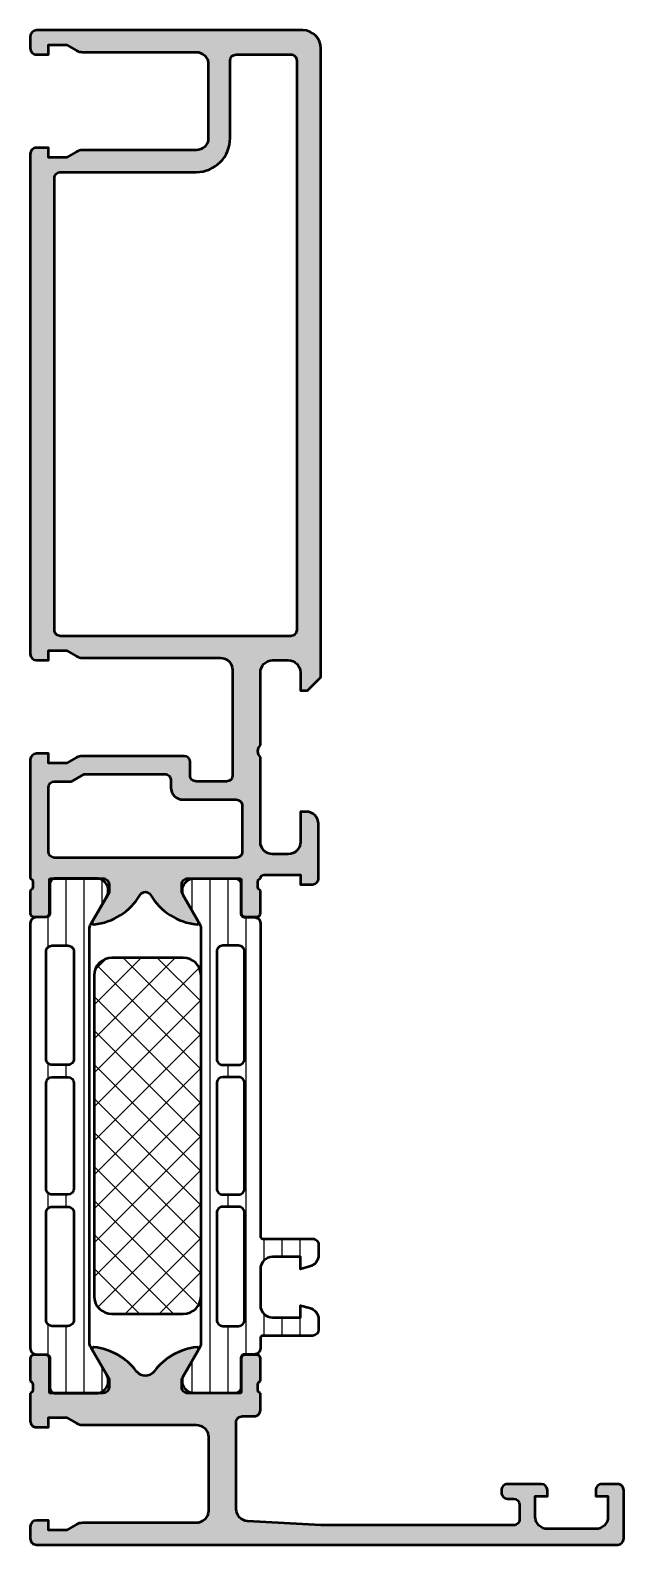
# Model space of a CAD drawing. Extents: x 0 to 49, y 0 to 125.
import ezdxf

# ---------------------------------------------------------------- set-up
doc = ezdxf.new("R2010")
doc.units = 0
for name, color, linetype, lineweight in [('0S-Alu contour', 7, 'Continuous', 50), ('0S-Alu hatch', 252, 'Continuous', 25), ('0S-Plastic contour', 254, 'Continuous', 50), ('0S-Plastic hatch', 253, 'Continuous', 25), ('0S-PT contour', 91, 'Continuous', 50), ('0S-PT hatch', 103, 'Continuous', 25)]:
    doc.layers.add(name, color=color, linetype=linetype, lineweight=lineweight)
pattern_1 = [(90, (0, 0), (-1.4859, 0), [])]

# ---------------------------------------------------------------- blocks, each defined once
blk = doc.blocks.new('368630__EFD71CF0_4475_4CE9_B1EA_F02B1B253413_')
at = {"layer": '0S-PT hatch'}
h = blk.add_hatch(dxfattribs=at)
h.set_pattern_fill('ANSI37', color=256, scale=0.625, angle=90, style=0)
h.set_pattern_definition([(135, (0, 0), (-1.403165018917055, -1.403165018917055), []), (225, (0, 0), (1.403165018917055, -1.403165018917055), [])])
edge = h.paths.add_edge_path()
edge.add_arc((6.745516630766725, 46.98119923925624), 1.469999999999999, 90, 180)
edge.add_line((5.275516630766725, 46.98119923925624), (5.27551663076672, 20.52119923925624))
edge.add_arc((6.74551663076672, 20.52119923925624), 1.469999999999999, 180, 270)
edge.add_line((6.74551663076672, 19.05119923925624), (12.62551663076672, 19.05119923925624))
edge.add_arc((12.62551663076672, 20.52119923925624), 1.469999999999999, 270, 360)
edge.add_line((14.09551663076672, 20.52119923925624), (14.09551663076672, 46.98119923925624))
edge.add_arc((12.62551663076672, 46.98119923925624), 1.469999999999999, 0, 89.99999999999991)
edge.add_line((12.62551663076673, 48.45119923925624), (6.745516630766725, 48.45119923925624))
at = {"layer": '0S-PT contour', "color": 7}
for points in [[(12.62551663076673, 48.45119923925624), (6.745516630766725, 48.45119923925624)], [(5.275516630766725, 46.98119923925624), (5.27551663076672, 20.52119923925624)], [(14.09551663076672, 20.52119923925624), (14.09551663076672, 46.98119923925624)], [(6.74551663076672, 19.05119923925624), (12.62551663076672, 19.05119923925624)]]:
    blk.add_lwpolyline(points, dxfattribs=at)
for centre, start, end in [((6.745516630766725, 46.98119923925624), 90, 180), ((12.62551663076672, 46.98119923925624), 0, 89.99999999999991), ((6.74551663076672, 20.52119923925624), 180, 270), ((12.62551663076672, 20.52119923925624), 270, 0)]:
    blk.add_arc(centre, 1.469999999999999, start, end, dxfattribs=at)
blk = doc.blocks.new('284029__A4C3CD54_7771_4E55_BF54_F7A6347FBF01___9509AD6B_3638_4B9C_8C79_5FE62C42E40B_')
at = {"layer": '0S-Plastic hatch'}
h = blk.add_hatch(dxfattribs=at)
h.set_pattern_fill('ANSI31', color=256, scale=0.4680000000000001, angle=45, style=0)
h.set_pattern_definition(pattern_1)
edge = h.paths.add_edge_path()
edge.add_line((19.00000967410013, 51.29262339778485), (19.00003259565814, 25.45125658823267))
edge.add_arc((19.20417146128017, 25.45537538707202), 0.2041804127758787, 181.1558689438178, 269.5149389342825)
edge.add_line((19.2024429083849, 25.25120229122877), (23.30244290837319, 25.25120229122877))
edge.add_ellipse((23.30244290837321, 24.75120229122883), major_axis=(-0.4999999999999361, 0), ratio=1, start_angle=180, end_angle=270.00000000000244, ccw=False)
edge.add_line((23.80244290837315, 24.75120229122883), (23.80244290837313, 23.92045306784115))
edge.add_ellipse((22.80244290837309, 23.92045306784115), major_axis=(-1.000000000000046, 0), ratio=1, start_angle=105.00000000108179, end_angle=180, ccw=False)
edge.add_line((23.06126195349385, 22.95452724155693), (22.30244290837319, 22.75120229122876))
edge.add_line((22.30244290837319, 22.75120229122876), (22.30244290837319, 23.75120229122877))
edge.add_line((22.30244290837319, 23.75120229122877), (20.00244290838478, 23.75120229122877))
edge.add_arc((20.00415194222588, 22.74707631855114), 1.004127427074096, 90.09751797508622, 179.7701403215128)
edge.add_line((19.00003259565815, 22.75110467439831), (19.00003259565815, 19.75122632025463))
edge.add_arc((20.00415215410605, 19.75532877543039), 1.004127938958011, 180.2340877213126, 269.9024699846798)
edge.add_line((20.00244290838484, 18.75120229122876), (22.30244290837319, 18.75120229122876))
edge.add_line((22.30244290837319, 18.75120229122876), (22.30244290837331, 19.75120229122871))
edge.add_line((22.30244290837331, 19.75120229122871), (23.06126195349387, 19.54787734087046))
edge.add_ellipse((22.80244290837324, 18.58195151458678), major_axis=(-0.9999999999994793, 0), ratio=1, start_angle=180, end_angle=254.99999999891781, ccw=False)
edge.add_line((23.80244290837272, 18.58195151458678), (23.80244290837319, 17.75120229122876))
edge.add_ellipse((23.30244290837318, 17.75120229122878), major_axis=(-0.5000000000000142, 0), ratio=1, start_angle=90.0000000000008, end_angle=180, ccw=False)
edge.add_line((23.30244290837319, 17.25120229122877), (19.20244290838482, 17.25120229122876))
edge.add_arc((19.20244290838481, 17.05120229122879), 0.1999999999999744, 89.99999999999694, 180)
edge.add_line((19.00244290838483, 17.05120229122879), (19.00112236339489, 16.21013004610089))
edge.add_ellipse((18.50112504272912, 16.21010925689818), major_axis=(-0.4999973210979703, 0), ratio=1, start_angle=90.00176831585969, end_angle=180.0023822800019, ccw=False)
edge.add_line((18.50114047411342, 15.71011193603834), (17.69080914129851, 15.71008330962013))
edge.add_arc((17.69082000753283, 15.41008330981693), 0.299999999999997, 90.00207529788617, 180.0020752978985)
edge.add_line((17.39082000772963, 15.41007244358255), (17.39123888794242, 13.01007407424411))
edge.add_ellipse((16.89124291092741, 13.01005332437422), major_axis=(-0.4999959774455648, 0), ratio=1, start_angle=90.00177281670028, end_angle=180.0023777790716, ccw=False)
edge.add_line((16.89125838154718, 12.51005734716799), (13.41471688574132, 12.50993069970389))
edge.add_ellipse((13.55699168265553, 13.49975392838031), major_axis=(-0.9999960709244767, 0), ratio=1, start_angle=-32.72494080195412, end_angle=81.82046724598717, ccw=False)
edge.add_line((12.71571945199676, 14.04035838247479), (14.0341064497838, 16.32406298372989))
edge.add_arc((13.60108467807693, 16.57404727382631), 0.5000000000690703, 330.0020787003832, 360.0020153908784)
edge.add_line((14.10108467783668, 16.57406486142958), (14.09999836540275, 50.92833361702789))
edge.add_arc((13.59999836573555, 50.92831498386522), 0.5000000000148038, 0.0021352030565457, 30.00207189675213)
edge.add_line((14.03300202700246, 51.17833064206338), (12.71444959754553, 53.46193973131246))
edge.add_ellipse((13.55568266376575, 54.00260512706301), major_axis=(-0.9999960709244696, 0), ratio=1, start_angle=-81.81631665021621, end_angle=32.729091397728894, ccw=False)
edge.add_line((13.413336162884, 54.99241804653371), (16.88987765868983, 54.99254469399777))
edge.add_ellipse((16.88989840855975, 54.49254871698275), major_axis=(-0.4999959774455861, 0), ratio=1, start_angle=180.0017728167249, end_angle=270.0023777790733, ccw=False)
edge.add_line((17.38989438576599, 54.49256418760271), (17.38964936518516, 52.09256579421703))
edge.add_arc((17.68964936498839, 52.09257666045136), 0.3000000000000041, 180.0020752978985, 270.0020752978793)
edge.add_line((17.68966023122268, 51.79257666064814), (18.49999156403761, 51.79260528706634))
edge.add_ellipse((18.50001235324036, 51.29260796640062), major_axis=(-0.4999973210979064, 0), ratio=1, start_angle=180.0017683158931, end_angle=270.00238227991855, ccw=False)
edge = h.paths.add_edge_path()
edge.add_line((17.70056097552647, 40.10119604587008), (17.70056097552646, 48.95118994235434))
edge.add_arc((17.20056097343887, 48.95118994053623), 0.5000000020876216, 0, 90.00189910262193)
edge.add_line((17.20054440064201, 49.4511899423492), (15.90055029437411, 49.4511899423492))
edge.add_arc((15.9005466550175, 48.95119358170582), 0.4999963606566246, 89.9995829574167, 180.0004170428646)
edge.add_line((15.40055029437412, 48.95118994234675), (15.4005502943741, 40.10119604586718))
edge.add_arc((15.90054665501735, 40.10119240650812), 0.4999963606564967, 179.9995829571354, 270.0004170425992)
edge.add_line((15.9005502943741, 39.60119604586488), (17.20054440068684, 39.60119604586488))
edge.add_arc((17.20056097336918, 40.1011960477475), 0.5000000021572895, 269.9981009105016, 360)
edge = h.paths.add_edge_path()
edge.add_line((15.40055029436373, 38.10119604656853), (15.40055029436373, 29.40118994305286))
edge.add_arc((15.90055029436372, 29.40118994304765), 0.4999999999999858, 180, 270.0000000000004)
edge.add_line((15.90055029436373, 28.90118994304766), (17.20056097551608, 28.90118994304766))
edge.add_arc((17.20056097551609, 29.40118994304764), 0.4999999999999929, 269.9999999999992, 360)
edge.add_line((17.70056097551608, 29.40118994304764), (17.70056097551609, 38.10119604656854))
edge.add_arc((17.20056097551609, 38.10119604656333), 0.5000000000000142, 0, 90.00000000119365)
edge.add_line((17.20056097550567, 38.60119604656335), (15.90055029435334, 38.60119604656333))
edge.add_arc((15.90055029436374, 38.10119604656332), 0.5000000000000107, 90.00000000119184, 180)
edge = h.paths.add_edge_path()
edge.add_line((17.70056097551608, 18.55118078777946), (17.70056097551608, 27.40118994305279))
edge.add_arc((17.20056097342847, 27.4011899412347), 0.5000000020876109, 0, 90.00189910261665)
edge.add_line((17.20054440063165, 27.90118994304766), (15.90055029436374, 27.90118994304766))
edge.add_arc((15.90054665500705, 27.40119358240434), 0.4999963606565624, 89.99958295740817, 180.0004170428646)
edge.add_line((15.40055029436374, 27.40118994304527), (15.40055029436373, 18.55121130535239))
edge.add_arc((15.90056555315278, 18.55121130535239), 0.5000152587890554, 180, 270.0000000000018)
edge.add_line((15.9005655531528, 18.05119604656333), (17.20057623430514, 18.05119604656332))
edge.add_arc((17.20057623430515, 18.55118078777425), 0.4999847412109269, 269.9999999999992, 360)
at = {"layer": '0S-Alu contour', "color": 7}
for points in [[(15.40055029437412, 48.95118994234675), (15.4005502943741, 40.10119604586718)], [(17.20054440064201, 49.4511899423492), (15.90055029437411, 49.4511899423492)], [(17.70056097552647, 40.10119604587008), (17.70056097552646, 48.95118994235434)], [(15.9005502943741, 39.60119604586488), (17.20054440068684, 39.60119604586488)], [(15.40055029436373, 38.10119604656853), (15.40055029436373, 29.40118994305286)], [(17.20056097550567, 38.60119604656335), (15.90055029435334, 38.60119604656333)], [(17.70056097551608, 29.40118994304764), (17.70056097551609, 38.10119604656854)], [(15.90055029436373, 28.90118994304766), (17.20056097551608, 28.90118994304766)], [(17.20054440063165, 27.90118994304766), (15.90055029436374, 27.90118994304766)], [(15.40055029436374, 27.40118994304527), (15.40055029436373, 18.55121130535239)], [(17.70056097551608, 18.55118078777946), (17.70056097551608, 27.40118994305279)], [(15.9005655531528, 18.05119604656333), (17.20057623430514, 18.05119604656332)]]:
    blk.add_lwpolyline(points, dxfattribs=at)
for centre, radius, start, end in [((15.9005466550175, 48.95119358170582), 0.4999963606566246, 89.9995829574167, 180.0004170428646), ((17.20056097343887, 48.95118994053623), 0.5000000020876216, 0, 90.00189910262193), ((15.90054665501735, 40.10119240650812), 0.4999963606564967, 179.9995829571354, 270.0004170425992), ((17.20056097336918, 40.1011960477475), 0.5000000021572895, 269.9981009105016, 0), ((15.90055029436374, 38.10119604656332), 0.5000000000000107, 90.00000000119184, 180), ((17.20056097551609, 38.10119604656333), 0.5000000000000142, 0, 90.00000000119365), ((15.90055029436372, 29.40118994304765), 0.4999999999999858, 180, 270.0000000000004), ((17.20056097551609, 29.40118994304764), 0.4999999999999929, 269.9999999999992, 0), ((15.90054665500705, 27.40119358240434), 0.4999963606565624, 89.99958295740817, 180.0004170428646), ((17.20056097342847, 27.4011899412347), 0.5000000020876109, 0, 90.00189910261665), ((15.90056555315278, 18.55121130535239), 0.5000152587890554, 180, 270.0000000000018), ((17.20057623430515, 18.55118078777425), 0.4999847412109269, 269.9999999999992, 0)]:
    blk.add_arc(centre, radius, start, end, dxfattribs=at)
at = {"layer": '0S-Plastic contour', "color": 7}
for points in [[(13.413336162884, 54.99241804653371), (16.88987765868983, 54.99254469399777)], [(17.38989438576599, 54.49256418760271), (17.38964936518516, 52.09256579421703)], [(14.03300202700246, 51.17833064206338), (12.71444959754553, 53.46193973131246)], [(17.68966023122268, 51.79257666064814), (18.49999156403761, 51.79260528706634)], [(19.00000967410013, 51.29262339778485), (19.00003259565814, 25.45125658823267)], [(14.10108467783668, 16.57406486142958), (14.09999836540275, 50.92833361702789)], [(19.2024429083849, 25.25120229122877), (23.30244290837319, 25.25120229122877)], [(23.06126195349385, 22.95452724155693), (22.30244290837319, 22.75120229122876), (22.30244290837319, 23.75120229122877), (20.00244290838478, 23.75120229122877)], [(23.80244290837315, 24.75120229122883), (23.80244290837313, 23.92045306784115)], [(19.00003259565815, 22.75110467439831), (19.00003259565815, 19.75122632025463)], [(20.00244290838484, 18.75120229122876), (22.30244290837319, 18.75120229122876), (22.30244290837331, 19.75120229122871), (23.06126195349387, 19.54787734087046)], [(23.80244290837272, 18.58195151458678), (23.80244290837319, 17.75120229122876)], [(12.71571945199676, 14.04035838247479), (14.0341064497838, 16.32406298372989)], [(19.00244290838483, 17.05120229122879), (19.00112236339489, 16.21013004610089)], [(23.30244290837319, 17.25120229122877), (19.20244290838482, 17.25120229122876)], [(17.39082000772963, 15.41007244358255), (17.39123888794242, 13.01007407424411)], [(18.50114047411342, 15.71011193603834), (17.69080914129851, 15.71008330962013)], [(16.89125838154718, 12.51005734716799), (13.41471688574132, 12.50993069970389)]]:
    blk.add_lwpolyline(points, dxfattribs=at)
at = {"layer": '0S-Plastic contour', "color": 7, "extrusion": (0, 0, -1)}
for centre, radius, start, end in [((-13.55568266376575, 54.00260512706301), 0.9999960709244696, 327.2709086022711, 81.81631665021617), ((-16.88989840855975, 54.49254871698275), 0.4999959774455861, 89.99762222092671, 179.9982271832751), ((-18.50001235324036, 51.29260796640062), 0.4999973210979065, 89.99761772008145, 179.9982316841069), ((-23.30244290837321, 24.75120229122883), 0.4999999999999361, 89.99999999999756, 180), ((-22.80244290837309, 23.92045306784115), 1.000000000000046, 180, 254.9999999989182), ((-22.80244290837324, 18.58195151458678), 0.9999999999994793, 105.0000000010822, 180), ((-23.30244290837318, 17.75120229122878), 0.5000000000000142, 180, 269.9999999999992), ((-18.50112504272912, 16.21010925689818), 0.4999973210979704, 179.9976177199981, 269.9982316841403), ((-13.55699168265553, 13.49975392838031), 0.9999960709244767, 278.1795327540128, 32.72494080195404), ((-16.89124291092741, 13.01005332437422), 0.4999959774455648, 179.9976222209284, 269.9982271832997)]:
    blk.add_arc(centre, radius, start, end, dxfattribs=at)
at = {"layer": '0S-Plastic contour', "color": 7}
for centre, radius, start, end in [((17.68964936498839, 52.09257666045136), 0.3000000000000041, 180.0020752978985, 270.0020752978793), ((13.59999836573555, 50.92831498386522), 0.5000000000148038, 0.0021352030565457, 30.00207189675213), ((19.20417146128017, 25.45537538707202), 0.2041804127758787, 181.1558689438178, 269.5149389342825), ((20.00415194222588, 22.74707631855114), 1.004127427074096, 90.09751797508622, 179.7701403215128), ((20.00415215410605, 19.75532877543039), 1.004127938958011, 180.2340877213126, 269.9024699846798), ((13.60108467807693, 16.57404727382631), 0.5000000000690703, 330.0020787003832, 0.0020153908784195), ((19.20244290838481, 17.05120229122879), 0.1999999999999744, 89.99999999999694, 180), ((17.69082000753283, 15.41008330981693), 0.299999999999997, 90.00207529788617, 180.0020752978985)]:
    blk.add_arc(centre, radius, start, end, dxfattribs=at)
blk = doc.blocks.new('284029__ABB860F3_45AF_4911_9BD8_E032BCF89C2E___23549FAE_F738_4AE7_843C_CEFA2276D676_')
at = {"layer": '0S-Plastic hatch'}
h = blk.add_hatch(dxfattribs=at)
h.set_pattern_fill('ANSI31', color=256, scale=0.4680000000000001, angle=45, style=0)
h.set_pattern_definition(pattern_1)
edge = h.paths.add_edge_path()
edge.add_line((-0.0012370294580735, 51.29235132416486), (-0.0001243401633269, 16.20985797248089))
edge.add_arc((0.4998729806965266, 16.20987340386519), 0.4999973210979823, 180.001768315893, 270.0023822799114)
edge.add_line((0.4998937698992143, 15.7098760831994), (1.310225102714122, 15.70990470961759))
edge.add_ellipse((1.310235968948441, 15.40990470981439), major_axis=(-0.2999999999999934, 0), ratio=1, start_angle=180.0020752978986, end_angle=270.00207529788605, ccw=False)
edge.add_line((1.610235968751643, 15.40991557604878), (1.609990948170822, 13.00991718266323))
edge.add_arc((2.109986925377059, 13.00993265328298), 0.4999959774455781, 180.0017728167248, 270.0023777790721)
edge.add_line((2.110007675246963, 12.50993667626797), (5.586549171052803, 12.51006332373205))
edge.add_arc((5.444202670171028, 13.49987624320275), 0.99999607092448, 278.1836833497855, 392.7290913977266)
edge.add_line((6.285435736391276, 14.04054163895328), (4.966883306934873, 16.32415072820265))
edge.add_ellipse((5.39988696818692, 16.57416638639705), major_axis=(-0.5000000000000548, 0), ratio=1, start_angle=0.0021352027151237962, end_angle=30.002071897230223, ccw=False)
edge.add_line((4.89988696853406, 16.57414775323826), (4.89880065610299, 50.92841650883726))
edge.add_ellipse((5.398800655793692, 50.92843409645907), major_axis=(-0.500000000000027, 0), ratio=1, start_angle=-29.9979213014617, end_angle=0.002015393048509395, ccw=False)
edge.add_line((4.965778884153015, 51.17841838653585), (6.28416588194006, 53.46212298779095))
edge.add_arc((5.442893651281272, 54.00272744188542), 0.999996070924482, 327.2750591980466, 441.8204672459869)
edge.add_line((5.585168448195487, 54.99255067056185), (2.108626952389643, 54.99242402309775))
edge.add_arc((2.1086424230094, 54.49242804589153), 0.4999959774455675, 90.00177281669987, 180.0023777790715)
edge.add_line((1.608646445994393, 54.49240729602163), (1.609065326207191, 52.09240892668313))
edge.add_ellipse((1.309065326403992, 52.0923980604488), major_axis=(-0.2999999999999912, 0), ratio=1, start_angle=90.0020752978844, end_angle=180.0020752978986, ccw=False)
edge.add_line((1.309076192638302, 51.79239806064561), (0.4987448598233982, 51.7923694342274))
edge.add_arc((0.4987602912077015, 51.29237211336757), 0.4999973210979623, 90.00176831585983, 180.0023822800018)
edge = h.paths.add_edge_path()
edge.add_line((1.299324358420734, 40.10129142721296), (1.299324358420734, 48.95130058248629))
edge.add_ellipse((1.799309099631665, 48.95130058249148), major_axis=(-0.4999847412109306, 0), ratio=1, start_angle=269.9999999999992, end_angle=360, ccw=False)
edge.add_line((1.799309099631672, 49.45128532370241), (3.099319780784016, 49.45128532370241))
edge.add_ellipse((3.099319780784023, 48.95127006491335), major_axis=(-0.5000152587890554, 0), ratio=1, start_angle=180, end_angle=270.0000000000008, ccw=False)
edge.add_line((3.599335039573078, 48.95127006491335), (3.599335039573078, 40.10129142722048))
edge.add_ellipse((3.099338678929755, 40.10128778786142), major_axis=(-0.4999963606565682, 0), ratio=1, start_angle=89.99958295740907, end_angle=180.0004170428646, ccw=False)
edge.add_line((3.099335039573078, 39.6012914272181), (1.799340933305161, 39.6012914272181))
edge.add_ellipse((1.799324360508356, 40.10129142903106), major_axis=(-0.5000000020876216, 0), ratio=1, start_angle=0, end_angle=90.00189910261571, ccw=False)
edge = h.paths.add_edge_path()
edge.add_line((1.29932435842072, 29.4012853236972), (1.299324358420734, 38.10129142721289))
edge.add_ellipse((1.799324358420734, 38.10129142721809), major_axis=(-0.5, 0), ratio=1, start_angle=270, end_angle=360, ccw=False)
edge.add_line((1.799324358420734, 38.6012914272181), (3.099335039573092, 38.60129142721809))
edge.add_ellipse((3.099335039573089, 38.1012914272181), major_axis=(-0.4999999999999894, 0), ratio=1, start_angle=180, end_angle=269.9999999999996, ccw=False)
edge.add_line((3.599335039573078, 38.1012914272181), (3.599335039573078, 29.40128532370243))
edge.add_ellipse((3.099335039573064, 29.40128532370243), major_axis=(-0.5000000000000142, 0), ratio=1, start_angle=90.000000001192, end_angle=180, ccw=False)
edge.add_line((3.099335039583466, 28.90128532370241), (1.799324358431137, 28.90128532370241))
edge.add_ellipse((1.79932435842072, 29.40128532370241), major_axis=(-0.5, 0), ratio=1, start_angle=0, end_angle=90.00000000119371, ccw=False)
edge = h.paths.add_edge_path()
edge.add_line((1.299324358410346, 18.55129142791139), (1.299324358410346, 27.40128532439566))
edge.add_ellipse((1.799324360567652, 27.40128532251821), major_axis=(-0.5000000021573064, 0), ratio=1, start_angle=269.99810091050426, end_angle=360, ccw=False)
edge.add_line((1.799340933249966, 27.90128532440086), (3.099335039562704, 27.90128532440088))
edge.add_ellipse((3.099338678919425, 27.40128896375761), major_axis=(-0.4999963606565109, 0), ratio=1, start_angle=179.9995829571355, end_angle=270.0004170425959, ccw=False)
edge.add_line((3.59933503956269, 27.40128532439854), (3.59933503956269, 18.55129142791899))
edge.add_ellipse((3.099338678919314, 18.55128778855992), major_axis=(-0.4999963606566215, 0), ratio=1, start_angle=89.99958295741521, end_angle=180.0004170428646, ccw=False)
edge.add_line((3.09933503956269, 18.05129142791655), (1.799340933294787, 18.05129142791655))
edge.add_ellipse((1.799324360497966, 18.55129142972952), major_axis=(-0.5000000020876207, 0), ratio=1, start_angle=0, end_angle=90.00189910261747, ccw=False)
at = {"layer": '0S-Alu contour', "color": 7}
for points in [[(1.299324358420734, 40.10129142721296), (1.299324358420734, 48.95130058248629)], [(1.799309099631672, 49.45128532370241), (3.099319780784016, 49.45128532370241)], [(3.599335039573078, 48.95127006491335), (3.599335039573078, 40.10129142722048)], [(3.099335039573078, 39.6012914272181), (1.799340933305161, 39.6012914272181)], [(1.29932435842072, 29.4012853236972), (1.299324358420734, 38.10129142721289)], [(1.799324358420734, 38.6012914272181), (3.099335039573092, 38.60129142721809)], [(3.599335039573078, 38.1012914272181), (3.599335039573078, 29.40128532370243)], [(3.099335039583466, 28.90128532370241), (1.799324358431137, 28.90128532370241)], [(1.799340933249966, 27.90128532440086), (3.099335039562704, 27.90128532440088)], [(1.299324358410346, 18.55129142791139), (1.299324358410346, 27.40128532439566)], [(3.59933503956269, 27.40128532439854), (3.59933503956269, 18.55129142791899)], [(3.09933503956269, 18.05129142791655), (1.799340933294787, 18.05129142791655)]]:
    blk.add_lwpolyline(points, dxfattribs=at)
at = {"layer": '0S-Alu contour', "color": 7, "extrusion": (0, 0, -1)}
for centre, radius, start, end in [((-1.799309099631665, 48.95130058249148), 0.4999847412109306, 0, 90.00000000000078), ((-3.099319780784023, 48.95127006491335), 0.5000152587890554, 89.9999999999992, 180), ((-1.799324360508356, 40.10129142903106), 0.5000000020876216, 269.9981008973843, 0), ((-3.099338678929755, 40.10128778786142), 0.4999963606565682, 179.9995829571354, 270.000417042591), ((-1.799324358420734, 38.10129142721809), 0.5, 0, 90), ((-3.099335039573089, 38.1012914272181), 0.4999999999999894, 90.0000000000004, 180), ((-1.79932435842072, 29.40128532370241), 0.5, 269.9999999988063, 0), ((-3.099335039573064, 29.40128532370243), 0.5000000000000142, 180, 269.999999998808), ((-1.799324360567652, 27.40128532251821), 0.5000000021573064, 0, 90.00189908949572), ((-3.099338678919425, 27.40128896375761), 0.4999963606565109, 89.99958295740404, 180.0004170428646), ((-1.799324360497966, 18.55129142972952), 0.5000000020876207, 269.9981008973825, 0), ((-3.099338678919314, 18.55128778855992), 0.4999963606566215, 179.9995829571354, 270.0004170425849)]:
    blk.add_arc(centre, radius, start, end, dxfattribs=at)
at = {"layer": '0S-Plastic contour', "color": 7}
for points in [[(1.608646445994393, 54.49240729602163), (1.609065326207191, 52.09240892668313)], [(5.585168448195487, 54.99255067056185), (2.108626952389643, 54.99242402309775)], [(4.965778884153015, 51.17841838653585), (6.28416588194006, 53.46212298779095)], [(-0.0012370294580735, 51.29235132416486), (-0.0001243401633269, 16.20985797248089)], [(1.309076192638302, 51.79239806064561), (0.4987448598233982, 51.7923694342274)], [(4.89988696853406, 16.57414775323826), (4.89880065610299, 50.92841650883726)], [(6.285435736391276, 14.04054163895328), (4.966883306934873, 16.32415072820265)], [(0.4998937698992143, 15.7098760831994), (1.310225102714122, 15.70990470961759)], [(1.610235968751643, 15.40991557604878), (1.609990948170822, 13.00991718266323)], [(2.110007675246963, 12.50993667626797), (5.586549171052803, 12.51006332373205)]]:
    blk.add_lwpolyline(points, dxfattribs=at)
for centre, radius, start, end in [((2.1086424230094, 54.49242804589153), 0.4999959774455675, 90.00177281669987, 180.0023777790715), ((5.442893651281272, 54.00272744188542), 0.999996070924482, 327.2750591980466, 81.8204672459869), ((0.4987602912077015, 51.29237211336757), 0.4999973210979623, 90.00176831585983, 180.0023822800018), ((0.4998729806965266, 16.20987340386519), 0.4999973210979823, 180.001768315893, 270.0023822799114), ((5.444202670171028, 13.49987624320275), 0.99999607092448, 278.1836833497855, 32.72909139772663), ((2.109986925377059, 13.00993265328298), 0.4999959774455781, 180.0017728167248, 270.0023777790721)]:
    blk.add_arc(centre, radius, start, end, dxfattribs=at)
at = {"layer": '0S-Plastic contour', "color": 7, "extrusion": (0, 0, -1)}
for centre, radius, start, end in [((-1.309065326403992, 52.0923980604488), 0.2999999999999912, 179.9979247021014, 269.9979247021156), ((-5.398800655793692, 50.92843409645907), 0.500000000000027, 359.9979846069515, 29.99792130146168), ((-5.39988696818692, 16.57416638639705), 0.5000000000000548, 329.9979281027698, 359.9978647972849), ((-1.310235968948441, 15.40990470981439), 0.2999999999999934, 89.99792470211396, 179.9979247021014)]:
    blk.add_arc(centre, radius, start, end, dxfattribs=at)
blk = doc.blocks.new('345480__C33EA4DA_46D0_4C7D_A384_1216858415A6_')
at = {"layer": '0S-Alu hatch'}
h = blk.add_hatch(color=256, dxfattribs=at)
edge = h.paths.add_edge_path()
edge.add_arc((0.5000096741001437, 10.2003213160091), 0.5, 180, 270.0000000000002)
edge.add_line((0.5000096741001454, 9.700321316009102), (1.500009717751701, 9.700321316009102))
edge.add_line((1.500009717751701, 9.700321316009102), (1.500009717751702, 10.5002480738216))
edge.add_line((1.500009717751702, 10.5002480738216), (3.000009717751701, 10.5002480738216))
edge.add_line((3.000009717751701, 10.5002480738216), (3.808929367394856, 10.03321156197485))
edge.add_arc((4.308934614117646, 10.89923393654126), 0.9999999999999849, 239.9996528790067, 269.999749845258)
edge.add_line((4.308930248093759, 9.899233936550813), (13.70145625095483, 9.899192928557929))
edge.add_ellipse((13.70135509781856, 8.899229094588566), major_axis=(-0.9999638390855256, 0), ratio=1, start_angle=179.9900591016519, end_angle=269.9942041426141, ccw=False)
edge.add_line((14.70131892185326, 8.899055599456624), (14.70160883884545, 2.798462032561838))
edge.add_ellipse((13.70160277281424, 2.798590166380378), major_axis=(-1.000006074240301, 0), ratio=1, start_angle=89.9916049668127, end_angle=179.9926585175712, ccw=False)
edge.add_line((13.70145625095482, 1.798584102874337), (4.307387386310361, 1.799600362083627))
edge.add_arc((4.307279205370031, 0.7996003679351698), 1.000000000000015, 89.99380168868323, 120.0002873396448)
edge.add_line((3.807274862239103, 1.665623264197295), (3.000009717751701, 1.199543117766915))
edge.add_line((3.000009717751701, 1.199543117766915), (1.500009717751702, 1.199543117766915))
edge.add_line((1.500009717751702, 1.199543117766915), (1.500009717751701, 1.999591945891915))
edge.add_line((1.500009717751701, 1.999591945891915), (0.500009717751702, 1.999591945891915))
edge.add_arc((0.5000101026046968, 1.499591648305444), 0.500000297586619, 90.00004410087843, 179.9999658917695)
edge.add_line((9.8050181664e-06, 1.499591945956083), (9.7177517059e-06, 0.5000039774635443))
edge.add_arc((0.5000097177517043, 0.5000039338123279), 0.5000000000000001, 179.9999950216869, 270.0004507798749)
edge.add_line((0.5000136515482132, 3.9338278025e-06), (48.50127619724386, 0.0003815882259))
edge.add_arc((48.50040807542065, 0.4997842064102921), 0.4994033727208107, 270.0995983294089, 360.0352749676889)
edge.add_line((48.99981135349388, 0.5000916712336774), (48.99981135349388, 4.500091671233709))
edge.add_arc((48.49981499285054, 4.500095310590372), 0.4999963606565855, 359.9995829571354, 450.0004170425894)
edge.add_line((48.49981135349388, 5.000091671233712), (47.19979304294701, 5.000091671233712))
edge.add_arc((47.19977278801031, 4.500142441580941), 0.4999492300630718, 89.99767871952236, 180.0058184440372)
edge.add_line((46.69982356052513, 4.50009167123387), (46.69982356052513, 4.000091671233711))
edge.add_line((46.69982356052513, 4.000091671233711), (47.69982356052513, 4.00009167123371))
edge.add_line((47.69982356052513, 4.00009167123371), (47.69982356052514, 2.300094722991528))
edge.add_ellipse((46.69978038202557, 2.300137901491098), major_axis=(-1.000043179431725, 0), ratio=1, start_angle=90.00247383897312, end_angle=179.9975261609891, ccw=False)
edge.add_line((46.69982356052513, 1.300094722991524), (42.69979304294703, 1.300094722991525))
edge.add_ellipse((42.6997763108175, 2.300047474260149), major_axis=(-0.999952751408613, 0), ratio=1, start_angle=-0.0027072808267121218, end_angle=90.0009587257029, ccw=False)
edge.add_line((41.69982356052516, 2.300094722991792), (41.69982356052512, 4.000091671233711))
edge.add_line((41.69982356052512, 4.000091671233711), (42.69982356052513, 4.000091671233711))
edge.add_line((42.69982356052513, 4.000091671233711), (42.69982356052513, 4.500091671233705))
edge.add_arc((42.19977482475115, 4.500042935459737), 0.5000487381489207, 0.0055841639549441, 89.99441583599162)
edge.add_line((42.19982356052516, 5.000091671233714), (39.39980524997825, 5.000091671233711))
edge.add_arc((39.39979144999357, 4.500105471218409), 0.4999862002057521, 89.99841859459399, 180.0015814054484)
edge.add_line((38.89980524997826, 4.500091671233353), (38.89980524997826, 4.300094722991514))
edge.add_arc((39.39979236840207, 4.300081841415336), 0.499987118589751, 179.9985238419079, 270.0014761579285)
edge.add_line((39.39980524997826, 3.800094722991524), (39.89980524997826, 3.800094722991524))
edge.add_ellipse((39.89980250911065, 3.300091982123919), major_axis=(-0.5000027408751176, 0), ratio=1, start_angle=180.0003140784808, end_angle=269.99968592142943, ccw=False)
edge.add_line((40.39980524997825, 3.300094722990742), (40.39980524997825, 2.100090145354791))
edge.add_ellipse((39.89980888933489, 2.100086505998169), major_axis=(-0.4999963606566104, 0), ratio=1, start_angle=89.999582957413, end_angle=180.0004170428646, ccw=False)
edge.add_line((39.89980524997824, 1.600090145354806), (23.99981135349388, 1.600090145354806))
edge.add_line((23.99981135349388, 1.600090145354806), (17.94277399997826, 1.946205257659492))
edge.add_ellipse((17.99980202508132, 2.944568492034499), major_axis=(-0.9999906716559314, 0), ratio=1, start_angle=-0.0006706298242988851, end_angle=86.73073064798928, ccw=False)
edge.add_line((16.99981135349389, 2.944580196623809), (17.00065058661448, 10.09779514415877))
edge.add_ellipse((17.50065058317334, 10.09773648290498), major_axis=(-0.4999999999999984, 0), ratio=1, start_angle=269.9921316221251, end_angle=359.9932779154622, ccw=False)
edge.add_line((17.50071924772348, 10.59773647819016), (18.49994100955001, 10.59759925596335))
edge.add_arc((18.50000967410015, 11.09759925124852), 0.4999999999999929, 269.9921316221251, 360)
edge.add_line((19.00000967410014, 11.09759925124852), (19.00000967410013, 12.5))
edge.add_ellipse((19.07884612064317, 12.76752059199312), major_axis=(-0.2788950563274283, 0), ratio=1, start_angle=-1.16458937409908, end_angle=73.5801235805082, ccw=False)
edge.add_line((18.80000867410013, 12.7731889999915), (18.80000867410013, 13.2267829999915))
edge.add_ellipse((19.0788767697433, 13.23244365946856), major_axis=(-0.278925541737147, 0), ratio=1, start_angle=-73.57540544464638, end_angle=1.1628700728869035, ccw=False)
edge.add_line((19.00000967410013, 13.4999869999915), (19.00000967410013, 15.37999800000001))
edge.add_arc((18.70000967410013, 15.37999800000001), 0.3000000000000025, 0, 90)
edge.add_line((18.70000967410013, 15.67999800000001), (17.72003535505735, 15.67999800000001))
edge.add_arc((17.72003535505735, 15.37999800000001), 0.3000000000000007, 90, 180)
edge.add_line((17.42003535505735, 15.37999800000001), (17.42003535505735, 12.62000000000001))
edge.add_ellipse((17.30003535505734, 12.62), major_axis=(-0.1200000000000045, 0), ratio=1, start_angle=89.99999999999488, end_angle=180, ccw=False)
edge.add_line((17.30003535505733, 12.5), (13.00000967410015, 12.5))
edge.add_ellipse((13.00000967410014, 13), major_axis=(-0.5000000000000018, 0), ratio=1, start_angle=0, end_angle=90.00000000000023, ccw=False)
edge.add_line((12.50000967410014, 13), (12.50000967410014, 13.7))
edge.add_line((12.50000967410014, 13.7), (13.88150513172251, 16.09282032302755))
edge.add_arc((13.76188988945184, 16.1618802153517), 0.1381197846482986, 330.0000000000027, 455.6225775507938)
edge.add_arc((14.23823291527394, 11.32339113815219), 4.999999999999995, 95.62257755079352, 143.4260705937924)
edge.add_ellipse((9.500009674100138, 14.83896228901807), major_axis=(-0.9000000000000028, 0), ratio=1, start_angle=36.5739294062077, end_angle=143.4260705937923, ccw=False)
edge.add_arc((4.761786432926342, 11.3233911381522), 4.999999999999989, 36.57392940620761, 84.37742244920645)
edge.add_arc((5.238129458748442, 16.1618802153517), 0.1381197846482964, 84.37742244920618, 209.9999999999983)
edge.add_line((5.118514216477779, 16.09282032302755), (6.500009674100143, 13.69999999999999))
edge.add_line((6.500009674100143, 13.69999999999999), (6.500009674100143, 13))
edge.add_ellipse((6.000009674100144, 13), major_axis=(-0.4999999999999983, 0), ratio=1, start_angle=90, end_angle=180, ccw=False)
edge.add_line((6.000009674100144, 12.5), (1.699983993142934, 12.5))
edge.add_ellipse((1.699983993142933, 12.62), major_axis=(-0.120000000000001, 0), ratio=1, start_angle=0, end_angle=90.00000000000051, ccw=False)
edge.add_line((1.579983993142933, 12.62), (1.579983993142933, 15.379998))
edge.add_arc((1.279983993142933, 15.379998), 0.3000000000000007, 0, 89.99999999999984)
edge.add_line((1.279983993142934, 15.679998), (0.3000096741001499, 15.679998))
edge.add_arc((0.3000096741001502, 15.37999799999999), 0.3000000000000039, 90.00000000000006, 180)
edge.add_line((9.6741001463e-06, 15.37999799999999), (9.6741001463e-06, 13.49998699999148))
edge.add_ellipse((-0.0788574215430199, 13.23244365946855), major_axis=(-0.278925541737147, 0), ratio=1, start_angle=178.8371299271139, end_angle=253.5754054446455, ccw=False)
edge.add_line((0.2000106741001453, 13.22678299999149), (0.2000106741001466, 12.77318899999149))
edge.add_ellipse((-0.078826772442901, 12.76752059199311), major_axis=(-0.2788950563274346, 0), ratio=1, start_angle=106.41987641949231, end_angle=181.1645893740976, ccw=False)
edge.add_line((9.6741001428e-06, 12.49999999999999), (9.6741001436e-06, 10.2003213160091))
at = {"layer": '0S-Alu contour', "color": 7}
for points in [[(9.6741001463e-06, 15.37999799999999), (9.6741001463e-06, 13.49998699999148)], [(1.279983993142934, 15.679998), (0.3000096741001499, 15.679998)], [(1.579983993142933, 12.62), (1.579983993142933, 15.379998)], [(5.118514216477779, 16.09282032302755), (6.500009674100143, 13.69999999999999), (6.500009674100143, 13)], [(12.50000967410014, 13), (12.50000967410014, 13.7), (13.88150513172251, 16.09282032302755)], [(17.42003535505735, 15.37999800000001), (17.42003535505735, 12.62000000000001)], [(18.70000967410013, 15.67999800000001), (17.72003535505735, 15.67999800000001)], [(19.00000967410013, 13.4999869999915), (19.00000967410013, 15.37999800000001)], [(0.2000106741001453, 13.22678299999149), (0.2000106741001466, 12.77318899999149)], [(18.80000867410013, 12.7731889999915), (18.80000867410013, 13.2267829999915)], [(9.6741001428e-06, 12.49999999999999), (9.6741001436e-06, 10.2003213160091)], [(6.000009674100144, 12.5), (1.699983993142934, 12.5)], [(17.30003535505733, 12.5), (13.00000967410015, 12.5)], [(19.00000967410014, 11.09759925124852), (19.00000967410013, 12.5)], [(0.5000096741001454, 9.700321316009102), (1.500009717751701, 9.700321316009102), (1.500009717751702, 10.5002480738216), (3.000009717751701, 10.5002480738216), (3.808929367394856, 10.03321156197485)], [(16.99981135349389, 2.944580196623809), (17.00065058661448, 10.09779514415877)], [(17.50071924772348, 10.59773647819016), (18.49994100955001, 10.59759925596335)], [(4.308930248093759, 9.899233936550813), (13.70145625095483, 9.899192928557929)], [(14.70131892185326, 8.899055599456624), (14.70160883884545, 2.798462032561838)], [(42.19982356052516, 5.000091671233714), (39.39980524997825, 5.000091671233711)], [(48.49981135349388, 5.000091671233712), (47.19979304294701, 5.000091671233712)], [(38.89980524997826, 4.500091671233353), (38.89980524997826, 4.300094722991514)], [(39.39980524997826, 3.800094722991524), (39.89980524997826, 3.800094722991524)], [(41.69982356052516, 2.300094722991792), (41.69982356052512, 4.000091671233711), (42.69982356052513, 4.000091671233711), (42.69982356052513, 4.500091671233705)], [(46.69982356052513, 4.50009167123387), (46.69982356052513, 4.000091671233711), (47.69982356052513, 4.00009167123371), (47.69982356052514, 2.300094722991528)], [(48.99981135349388, 0.5000916712336774), (48.99981135349388, 4.500091671233709)], [(40.39980524997825, 3.300094722990742), (40.39980524997825, 2.100090145354791)], [(9.8050181664e-06, 1.499591945956083), (9.7177517059e-06, 0.5000039774635443)], [(3.807274862239103, 1.665623264197295), (3.000009717751701, 1.199543117766915), (1.500009717751702, 1.199543117766915), (1.500009717751701, 1.999591945891915), (0.500009717751702, 1.999591945891915)], [(13.70145625095482, 1.798584102874337), (4.307387386310361, 1.799600362083627)], [(39.89980524997824, 1.600090145354806), (23.99981135349388, 1.600090145354806), (17.94277399997826, 1.946205257659492)], [(46.69982356052513, 1.300094722991524), (42.69979304294703, 1.300094722991525)], [(0.5000136515482132, 3.9338278025e-06), (48.50127619724386, 0.0003815882259)]]:
    blk.add_lwpolyline(points, dxfattribs=at)
for centre, radius, start, end in [((5.238129458748442, 16.1618802153517), 0.1381197846482964, 84.37742244920618, 209.9999999999983), ((4.761786432926342, 11.3233911381522), 4.999999999999989, 36.57392940620761, 84.37742244920645), ((14.23823291527394, 11.32339113815219), 4.999999999999995, 95.62257755079352, 143.4260705937924), ((13.76188988945184, 16.1618802153517), 0.1381197846482986, 330.0000000000027, 95.6225775507938), ((0.3000096741001502, 15.37999799999999), 0.3000000000000039, 90.00000000000006, 180), ((1.279983993142933, 15.379998), 0.3000000000000007, 0, 89.99999999999984), ((17.72003535505735, 15.37999800000001), 0.3000000000000007, 90, 180), ((18.70000967410013, 15.37999800000001), 0.3000000000000025, 0, 90), ((0.5000096741001437, 10.2003213160091), 0.5, 180, 270.0000000000002), ((4.308934614117646, 10.89923393654126), 0.9999999999999849, 239.9996528790067, 269.999749845258), ((18.50000967410015, 11.09759925124852), 0.4999999999999929, 269.9921316221251, 0), ((39.39979144999357, 4.500105471218409), 0.4999862002057521, 89.99841859459399, 180.0015814054484), ((42.19977482475115, 4.500042935459737), 0.5000487381489207, 0.0055841639549441, 89.99441583599162), ((47.19977278801031, 4.500142441580941), 0.4999492300630718, 89.99767871952236, 180.0058184440372), ((48.49981499285054, 4.500095310590372), 0.4999963606565855, 359.9995829571354, 90.00041704258943), ((39.39979236840207, 4.300081841415336), 0.499987118589751, 179.9985238419079, 270.0014761579285), ((0.5000101026046968, 1.499591648305444), 0.500000297586619, 90.00004410087843, 179.9999658917695), ((4.307279205370031, 0.7996003679351698), 1.000000000000015, 89.99380168868323, 120.0002873396448), ((0.5000097177517043, 0.5000039338123279), 0.5000000000000001, 179.9999950216869, 270.0004507798749), ((48.50040807542065, 0.4997842064102921), 0.4994033727208107, 270.0995983294089, 0.0352749676888711)]:
    blk.add_arc(centre, radius, start, end, dxfattribs=at)
at = {"layer": '0S-Alu contour', "color": 7, "extrusion": (0, 0, -1)}
for centre, radius, start, end in [((-9.500009674100138, 14.83896228901807), 0.9000000000000028, 216.5739294062078, 323.4260705937924), ((0.0788574215430199, 13.23244365946855), 0.278925541737147, 106.4245945553545, 181.1628700728862), ((0.078826772442901, 12.76752059199311), 0.2788950563274346, 178.8354106259024, 253.5801235805077), ((-1.699983993142933, 12.62), 0.120000000000001, 269.9999999999995, 0), ((-6.000009674100144, 13), 0.4999999999999983, 180, 270), ((-13.00000967410014, 13), 0.5000000000000018, 269.9999999999998, 0), ((-17.30003535505734, 12.62), 0.1200000000000045, 180, 270.0000000000051), ((-19.07884612064317, 12.76752059199312), 0.2788950563274283, 286.4198764194918, 1.164589374099114), ((-19.0788767697433, 13.23244365946856), 0.278925541737147, 358.8371299271131, 73.57540544464645), ((-17.50065058317334, 10.09773648290498), 0.4999999999999984, 0.0067220845378013, 90.0078683778749), ((-13.70135509781856, 8.899229094588566), 0.9999638390855256, 90.0057958573859, 180.0099408983482), ((-39.89980250911065, 3.300091982123919), 0.5000027408751176, 90.00031407857054, 179.9996859215192), ((-13.70160277281424, 2.798590166380378), 1.000006074240301, 180.0073414824289, 270.0083950331873), ((-17.99980202508132, 2.944568492034499), 0.9999906716559316, 273.2692693520107, 0.000670629824406), ((-39.89980888933489, 2.100086505998169), 0.4999963606566104, 179.9995829571354, 270.000417042587), ((-42.6997763108175, 2.300047474260149), 0.999952751408613, 269.9990412742971, 0.0027072808266599), ((-46.69978038202557, 2.300137901491098), 1.000043179431725, 180.002473839011, 269.9975261610269)]:
    blk.add_arc(centre, radius, start, end, dxfattribs=at)
blk = doc.blocks.new('357130__0D96E8CB_D0AC_4834_A3EA_DC59FB340C1B_')
at = {"layer": '0S-Alu hatch'}
h = blk.add_hatch(color=256, dxfattribs=at)
edge = h.paths.add_edge_path()
edge.add_arc((0.50110172253103, 123.5004030097408), 0.4999989574669316, 179.9998805357397, 270.0001094659854)
edge.add_line((0.5011026777999698, 123.0004040522748), (1.501102677799963, 123.0004040522749))
edge.add_line((1.501102677799963, 123.0004040522749), (1.501102677800076, 123.8004528803997))
edge.add_line((1.501102677800076, 123.8004528803997), (3.001102677800073, 123.8004528803998))
edge.add_line((3.001102677800073, 123.8004528803998), (3.808367482640597, 123.3343731684857))
edge.add_arc((4.308367773707878, 124.2003892626132), 0.9999920831462294, 239.9997188531048, 270.0064583935131)
edge.add_line((4.308480493046443, 123.2003971858198), (13.70054935596159, 123.2014118952925))
edge.add_ellipse((13.70069587782104, 122.2014058317864), major_axis=(-1.000006074240368, 0), ratio=1, start_angle=180.0073414824289, end_angle=270.0083950331894, ccw=False)
edge.add_line((14.70070194385232, 122.2015339656047), (14.70041202686025, 116.1009403987104))
edge.add_ellipse((13.7004482028255, 116.1007669035783), major_axis=(-0.9999638390855738, 0), ratio=1, start_angle=90.00579585738211, end_angle=180.0099408983482, ccw=False)
edge.add_line((13.7005493559617, 115.1008030696089), (4.310022584416415, 115.1007611079388))
edge.add_arc((4.310002920853537, 114.1008407854139), 0.9999203227183227, 89.99887327106211, 120.001382213087)
edge.add_line((3.810021869161002, 114.9667851252727), (3.001102677799956, 114.4997479243451))
edge.add_line((3.001102677799956, 114.4997479243451), (1.50110267780019, 114.4997479243451))
edge.add_line((1.50110267780019, 114.4997479243451), (1.50110267780019, 115.2996746821576))
edge.add_line((1.50110267780019, 115.2996746821576), (0.5011026778004143, 115.2996746821576))
edge.add_arc((0.5011017593469514, 114.7996756006108), 0.4999990815476047, 89.99989475279249, 179.9998947535665)
edge.add_line((0.0011026778001902, 114.7996765190576), (0.0011027650671164, 73.50018706337687))
edge.add_arc((0.5007557708267992, 73.50018706337687), 0.4996530057596829, 180, 270)
edge.add_line((0.5007557708267991, 73.00053405761719), (1.501434326171874, 73.00053405761719))
edge.add_line((1.501434326171874, 73.00053405761719), (1.501434326171875, 73.80046081542967))
edge.add_line((1.501434326171875, 73.80046081542967), (3.001434326171874, 73.80046081542967))
edge.add_line((3.001434326171874, 73.80046081542967), (3.808711627158117, 73.33438251410917))
edge.add_arc((4.308708838706094, 74.20040952780121), 1.00000000000006, 240.0001844823313, 270.0050236226817)
edge.add_line((4.308796517462155, 73.20040953164494), (15.70100402832031, 73.20140838623045))
edge.add_ellipse((15.70100971143208, 72.20141406934223), major_axis=(-0.9999943169043829, 0), ratio=1, start_angle=179.9996743796409, end_angle=270.0003256201695, ccw=False)
edge.add_line((16.70100402832031, 72.20140838622714), (16.70100402832031, 63.49998474121093))
edge.add_ellipse((16.20098821386226, 63.500000555669), major_axis=(-0.5000158147081488, 0), ratio=1, start_angle=90.00181214608699, end_angle=179.9981878538209, ccw=False)
edge.add_line((16.20100402832031, 62.99998474121093), (13.70100402832031, 62.99998474121093))
edge.add_ellipse((13.70098859166365, 63.49996930455428), major_axis=(-0.4999845635816373, 0), ratio=1, start_angle=-0.0017689652212879992, end_angle=90.0017689651657, ccw=False)
edge.add_line((13.20100402832031, 63.49998474121143), (13.20100402832031, 64.59980773925781))
edge.add_arc((12.70096203620221, 64.59976574713971), 0.5000419938812892, 0.0048115382486798, 89.99518846182465)
edge.add_line((12.70100402832031, 65.09980773925781), (4.308692455371096, 65.09980773925781))
edge.add_arc((4.308692455371093, 64.09980773925774), 1.000000000000073, 89.99999999999984, 120.0003505565139)
edge.add_line((3.808687156720564, 64.96583008384334), (3.001434326171873, 64.499755859375))
edge.add_line((3.001434326171873, 64.499755859375), (1.501434326171874, 64.499755859375))
edge.add_line((1.501434326171874, 64.499755859375), (1.501434326171874, 65.30020141601562))
edge.add_line((1.501434326171874, 65.30020141601562), (0.5015115737915025, 65.30020141601562))
edge.add_arc((0.5015109575481692, 64.80020199424322), 0.4999994217727729, 89.99992938363403, 179.9912143247232)
edge.add_line((0.0015115416535988, 64.80027866363491), (-3e-16, 55))
edge.add_ellipse((-0.0788364465430133, 54.73247940800686), major_axis=(-0.2788950563274395, 0), ratio=1, start_angle=178.8354106259094, end_angle=253.58012358051468, ccw=False)
edge.add_line((0.2000010000000425, 54.72681100000852), (0.2000010000000426, 54.27321700000845))
edge.add_ellipse((-0.0788670956431232, 54.26755634053144), major_axis=(-0.2789255417371464, 0), ratio=1, start_angle=106.4245945553451, end_angle=181.1628700728778, ccw=False)
edge.add_line((-3e-16, 54.00001300000849), (-3e-16, 52.120002))
edge.add_arc((0.2999999999999571, 52.120002), 0.2999999999999581, 180, 269.9999999999993)
edge.add_line((0.299999999999953, 51.82000200000004), (1.279974319042824, 51.82000200000004))
edge.add_arc((1.279974319042824, 52.120002), 0.299999999999951, 269.9999999999999, 360)
edge.add_line((1.579974319042776, 52.120002), (1.579974319042775, 54.87999999999999))
edge.add_ellipse((1.699974319042785, 54.87999999999999), major_axis=(-0.1200000000000099, 0), ratio=1, start_angle=270.00000000000273, end_angle=360, ccw=False)
edge.add_line((1.699974319042779, 55), (5.999999999999997, 55))
edge.add_ellipse((6.000000000000002, 54.50000000000001), major_axis=(-0.4999999999999929, 0), ratio=1, start_angle=180, end_angle=270.0000000000006, ccw=False)
edge.add_line((6.499999999999999, 54.5), (6.499999999999999, 53.79999999999995))
edge.add_line((6.499999999999999, 53.79999999999995), (5.121279662888696, 51.4117775124065))
edge.add_arc((5.238119784648239, 51.33811978464831), 0.1381197846482727, 147.7720668596427, 275.6225775508051)
edge.add_arc((4.761776758826194, 56.17660886184785), 5.000000000000004, 275.6225775507932, 329.4863939838376)
edge.add_ellipse((9.500074120012357, 53.38402258440245), major_axis=(-0.5000000000000085, 0), ratio=1, start_angle=210.515082109003, end_angle=329.48639398383665, ccw=False)
edge.add_arc((14.23829953511912, 56.1767309321604), 5.000000000000047, 210.5150821090028, 264.3774224492068)
edge.add_arc((13.76195650929707, 51.33824185496081), 0.1381197846482747, 264.3774224491946, 392.2279331403594)
edge.add_line((13.87879663105662, 51.411899582719), (12.50007629394531, 53.80012207031246))
edge.add_line((12.50007629394531, 53.80012207031246), (12.50007629394531, 54.5001220703125))
edge.add_ellipse((13.00007629394531, 54.5001220703125), major_axis=(-0.4999999999999965, 0), ratio=1, start_angle=269.9999999999994, end_angle=360, ccw=False)
edge.add_line((13.00007629394531, 55.0001220703125), (17.3001019338841, 55.0001220703125))
edge.add_ellipse((17.30010193388409, 54.8801220703125), major_axis=(-0.1200000000000045, 0), ratio=1, start_angle=180, end_angle=269.9999999999966, ccw=False)
edge.add_line((17.42010193388409, 54.8801220703125), (17.42010193388409, 52.12012396923796))
edge.add_arc((17.72010193388411, 52.12012396923791), 0.3000000000000114, 180, 269.9999999999891)
edge.add_line((17.72010193388405, 51.8201239692379), (18.7000762529268, 51.8201239692379))
edge.add_arc((18.7000762529268, 52.12012396923796), 0.3000000000000718, 269.9999999999986, 360)
edge.add_line((19.00007625292688, 52.12012396923796), (19.00007625292688, 54.00013496924646))
edge.add_ellipse((19.07894334856999, 54.26767830976941), major_axis=(-0.2789255417371439, 0), ratio=1, start_angle=-1.1628700728778085, end_angle=73.57540544465542, ccw=False)
edge.add_line((18.80007525292683, 54.27333896924642), (18.80007525292683, 54.72693296924638))
edge.add_ellipse((19.07891269946994, 54.73260137724477), major_axis=(-0.2788950563275023, 0), ratio=1, start_angle=-73.58012358050269, end_angle=1.1645893741024906, ccw=False)
edge.add_ellipse((19.30007629394777, 54.99998772191061), major_axis=(-0.3000000710581441, 0), ratio=1, start_angle=269.9999999995223, end_angle=359.9743606543399, ccw=False)
edge.add_line((19.30007629395027, 55.29998779296875), (22.301025390625, 55.29998779296875))
edge.add_line((22.301025390625, 55.29998779296875), (22.301025390625, 54.49998474121094))
edge.add_line((22.301025390625, 54.49998474121094), (23.301025390625, 54.49998474121094))
edge.add_arc((23.30100957616694, 55.00000055566899), 0.5000158147081452, 270.0018121460877, 359.9981878538209)
edge.add_line((23.801025390625, 54.99998474121013), (23.801025390625, 59.5))
edge.add_arc((22.8010136187719, 59.49997296906179), 1.000011772218434, 0.0015487404524305, 89.99932553044015)
edge.add_line((22.801025390625, 60.49998474121093), (22.301025390625, 60.49998474121093))
edge.add_line((22.301025390625, 60.49998474121093), (22.301025390625, 58))
edge.add_ellipse((21.30100556747716, 58.00001982314784), major_axis=(-1.000019823344316, 0), ratio=1, start_angle=90.00113576019311, end_angle=179.9988642393878, ccw=False)
edge.add_line((21.30102539062499, 57), (20.00100708007813, 57))
edge.add_ellipse((20.00103408159352, 58.00002700151539), major_axis=(-1.000027001879922, 0), ratio=1, start_angle=0.0015470310149794386, end_angle=89.9984529689001, ccw=False)
edge.add_line((19.00100708007812, 58.00000000000149), (19.00100708007812, 64.99998474121094))
edge.add_ellipse((19.52612882041959, 65.49998474121092), major_axis=(-0.7250881616598445, 0), ratio=1, start_angle=-43.596184623423994, end_angle=43.59618462342422, ccw=False)
edge.add_line((19.00100708007812, 65.99998474121092), (19.00100708007812, 72))
edge.add_ellipse((20.00107330508983, 71.99993377498829), major_axis=(-1.000066227204434, 0), ratio=1, start_angle=270.00379416239485, end_angle=359.9962058376001, ccw=False)
edge.add_line((20.00100708007813, 73), (21.30104064941406, 73))
edge.add_ellipse((21.30096841934573, 71.99994302970646), major_axis=(-1.000056972901985, 0), ratio=1, start_angle=180.0032639710669, end_angle=269.9958617576946, ccw=False)
edge.add_line((22.301025390625, 71.99999999999771), (22.301025390625, 70.49998474121092))
edge.add_line((22.301025390625, 70.49998474121092), (22.90103149414063, 70.49998474121092))
edge.add_line((22.90103149414063, 70.49998474121092), (24.00109504840566, 71.60007881549484))
edge.add_line((24.00109504840566, 71.60007881549484), (24.00109504840566, 123.499969482422))
edge.add_arc((22.50106219399011, 123.4999592105544), 1.50003285445072, 0.000392347775315, 89.99960765215515)
edge.add_line((22.50107246585764, 124.99999206497), (0.5011026777999668, 124.9999920649701))
edge.add_arc((0.5011062157539311, 124.4999885270165), 0.500003537966144, 90.00040541679184, 179.9995945842558)
edge.add_line((0.0011026778003039, 124.4999920649613), (0.0011027650651852, 123.500404052261))
edge = h.paths.add_edge_path()
edge.add_arc((13.70109855624378, 116.0999973309412), 2.80000602891339, 270.000080435357, 359.9998610183423)
edge.add_line((16.50110458514894, 116.0999905390015), (16.50110077045155, 122.4999920649701))
edge.add_ellipse((17.0011062988453, 122.4999865365763), major_axis=(-0.5000055284243129, 0), ratio=1, start_angle=270.0006335002538, end_angle=359.99936649880385, ccw=False)
edge.add_line((17.00110077045156, 122.9999920649701), (21.50108741901113, 122.9999920649701))
edge.add_ellipse((21.50109615144396, 122.5000007974029), major_axis=(-0.4999912676434248, 0), ratio=1, start_angle=179.9989993193745, end_angle=270.00100068056895, ccw=False)
edge.add_line((22.00108741901113, 122.4999920649696), (22.00108741901113, 75.4999920351679))
edge.add_ellipse((21.50109520169524, 75.49998428228554), major_axis=(-0.4999922173759934, 0), ratio=1, start_angle=89.99910815625122, end_angle=180.0008884289142, ccw=False)
edge.add_line((21.50108741901147, 74.99999206497012), (2.501087419011128, 74.99999206497012))
edge.add_ellipse((2.501078677096321, 75.49998332305479), major_axis=(-0.4999912581610959, 0), ratio=1, start_angle=-0.0009983520275795854, end_angle=90.0010017671612, ccw=False)
edge.add_line((2.001087419011127, 75.49999203516745), (2.001087419011127, 112.7999913020307))
edge.add_ellipse((2.501081229482276, 112.7999974915596), major_axis=(-0.4999938105094569, 0), ratio=1, start_angle=-90.00070927655372, end_angle=0.0007092767922927123, ccw=False)
edge.add_line((2.501087419011241, 113.2999913020308), (13.70110248706533, 113.2999913020305))
edge = h.paths.add_edge_path()
edge.add_line((3.403762817382812, 62.99998474121093), (4.4429931640625, 63.59999084472656))
edge.add_line((4.4429931640625, 63.59999084472656), (11.10099792480468, 63.59999084472656))
edge.add_ellipse((11.10101336146134, 63.10000628138322), major_axis=(-0.4999845635816426, 0), ratio=1, start_angle=179.9982310347787, end_angle=270.0017689651655, ccw=False)
edge.add_line((11.60099792480469, 63.09999084472607), (11.60099792480469, 62.50000000000539))
edge.add_arc((12.60103022263615, 62.50002466821962), 1.000032298135711, 180.0014133389158, 269.9981495303362)
edge.add_line((12.60099792480469, 61.49999237060547), (17.00102233886719, 61.5))
edge.add_ellipse((17.00103265897773, 61.00001032011054), major_axis=(-0.4999896799959666, 0), ratio=1, start_angle=179.9988173777202, end_angle=270.00118262196554, ccw=False)
edge.add_line((17.50102233886719, 60.99999999999994), (17.50102233886719, 57.19999694824204))
edge.add_ellipse((17.00104286653477, 57.1999764205746), major_axis=(-0.4999794727538154, 0), ratio=1, start_angle=89.997647605991, end_angle=180.0023523939924, ccw=False)
edge.add_line((17.00102233886719, 56.69999694824219), (2.000015258789062, 56.69999694824219))
edge.add_ellipse((2.000020929765035, 57.20000261921816), major_axis=(-0.500005671008133, 0), ratio=1, start_angle=0.0006498372912915329, end_angle=89.99935016139239, ccw=False)
edge.add_line((1.500015258789062, 57.19999694824388), (1.500015258789062, 62.49998474121031))
edge.add_ellipse((2.000046418770946, 62.49995358122905), major_axis=(-0.5000311609527677, 0), ratio=1, start_angle=270.0035704483885, end_angle=359.99642955168395, ccw=False)
edge.add_line((2.000015258789062, 62.99998474121093), (3.403762817382812, 62.99998474121093))
at = {"layer": '0S-Alu contour', "color": 7}
for points in [[(0.0011026778003039, 124.4999920649613), (0.0011027650651852, 123.500404052261)], [(22.50107246585764, 124.99999206497), (0.5011026777999668, 124.9999920649701)], [(0.5011026777999698, 123.0004040522748), (1.501102677799963, 123.0004040522749), (1.501102677800076, 123.8004528803997), (3.001102677800073, 123.8004528803998), (3.808367482640597, 123.3343731684857)], [(4.308480493046443, 123.2003971858198), (13.70054935596159, 123.2014118952925)], [(17.00110077045156, 122.9999920649701), (21.50108741901113, 122.9999920649701)], [(22.301025390625, 71.99999999999771), (22.301025390625, 70.49998474121092), (22.90103149414063, 70.49998474121092), (24.00109504840566, 71.60007881549484), (24.00109504840566, 123.499969482422)], [(14.70070194385232, 122.2015339656047), (14.70041202686025, 116.1009403987104)], [(16.50110458514894, 116.0999905390015), (16.50110077045155, 122.4999920649701)], [(22.00108741901113, 122.4999920649696), (22.00108741901113, 75.4999920351679)], [(3.810021869161002, 114.9667851252727), (3.001102677799956, 114.4997479243451), (1.50110267780019, 114.4997479243451), (1.50110267780019, 115.2996746821576), (0.5011026778004143, 115.2996746821576)], [(13.7005493559617, 115.1008030696089), (4.310022584416415, 115.1007611079388)], [(0.0011026778001902, 114.7996765190576), (0.0011027650671164, 73.50018706337687)], [(2.001087419011127, 75.49999203516745), (2.001087419011127, 112.7999913020307)], [(2.501087419011241, 113.2999913020308), (13.70110248706533, 113.2999913020305)], [(0.5007557708267991, 73.00053405761719), (1.501434326171874, 73.00053405761719), (1.501434326171875, 73.80046081542967), (3.001434326171874, 73.80046081542967), (3.808711627158117, 73.33438251410917)], [(21.50108741901147, 74.99999206497012), (2.501087419011128, 74.99999206497012)], [(4.308796517462155, 73.20040953164494), (15.70100402832031, 73.20140838623045)], [(20.00100708007813, 73), (21.30104064941406, 73)], [(16.70100402832031, 72.20140838622714), (16.70100402832031, 63.49998474121093)], [(19.00100708007812, 65.99998474121092), (19.00100708007812, 72)], [(3.808687156720564, 64.96583008384334), (3.001434326171873, 64.499755859375), (1.501434326171874, 64.499755859375), (1.501434326171874, 65.30020141601562), (0.5015115737915025, 65.30020141601562)], [(12.70100402832031, 65.09980773925781), (4.308692455371096, 65.09980773925781)], [(0.0015115416535988, 64.80027866363491), (-3e-16, 55)], [(13.20100402832031, 63.49998474121143), (13.20100402832031, 64.59980773925781)], [(19.00100708007812, 58.00000000000149), (19.00100708007812, 64.99998474121094)], [(2.000015258789062, 62.99998474121093), (3.403762817382812, 62.99998474121093)], [(3.403762817382812, 62.99998474121093), (4.4429931640625, 63.59999084472656), (11.10099792480468, 63.59999084472656)], [(11.60099792480469, 63.09999084472607), (11.60099792480469, 62.50000000000539)], [(16.20100402832031, 62.99998474121093), (13.70100402832031, 62.99998474121093)], [(1.500015258789062, 57.19999694824388), (1.500015258789062, 62.49998474121031)], [(12.60099792480469, 61.49999237060547), (17.00102233886719, 61.5)], [(17.50102233886719, 60.99999999999994), (17.50102233886719, 57.19999694824204)], [(22.801025390625, 60.49998474121093), (22.301025390625, 60.49998474121093), (22.301025390625, 58)], [(23.801025390625, 54.99998474121013), (23.801025390625, 59.5)], [(17.00102233886719, 56.69999694824219), (2.000015258789062, 56.69999694824219)], [(21.30102539062499, 57), (20.00100708007813, 57)], [(19.30007629395027, 55.29998779296875), (22.301025390625, 55.29998779296875), (22.301025390625, 54.49998474121094), (23.301025390625, 54.49998474121094)], [(-3e-16, 54.00001300000849), (-3e-16, 52.120002)], [(0.2000010000000425, 54.72681100000852), (0.2000010000000426, 54.27321700000845)], [(1.579974319042776, 52.120002), (1.579974319042775, 54.87999999999999)], [(1.699974319042779, 55), (5.999999999999997, 55)], [(6.499999999999999, 54.5), (6.499999999999999, 53.79999999999995), (5.121279662888696, 51.4117775124065)], [(13.87879663105662, 51.411899582719), (12.50007629394531, 53.80012207031246), (12.50007629394531, 54.5001220703125)], [(13.00007629394531, 55.0001220703125), (17.3001019338841, 55.0001220703125)], [(17.42010193388409, 54.8801220703125), (17.42010193388409, 52.12012396923796)], [(18.80007525292683, 54.27333896924642), (18.80007525292683, 54.72693296924638)], [(19.00007625292688, 52.12012396923796), (19.00007625292688, 54.00013496924646)], [(0.299999999999953, 51.82000200000004), (1.279974319042824, 51.82000200000004)], [(17.72010193388405, 51.8201239692379), (18.7000762529268, 51.8201239692379)]]:
    blk.add_lwpolyline(points, dxfattribs=at)
for centre, radius, start, end in [((0.5011062157539311, 124.4999885270165), 0.500003537966144, 90.00040541679184, 179.9995945842558), ((22.50106219399011, 123.4999592105544), 1.50003285445072, 0.000392347775315, 89.99960765215515), ((0.50110172253103, 123.5004030097408), 0.4999989574669316, 179.9998805357397, 270.0001094659854), ((4.308367773707878, 124.2003892626132), 0.9999920831462294, 239.9997188531048, 270.0064583935131), ((0.5011017593469514, 114.7996756006108), 0.4999990815476047, 89.99989475279249, 179.9998947535665), ((4.310002920853537, 114.1008407854139), 0.9999203227183227, 89.99887327106211, 120.001382213087), ((13.70109855624378, 116.0999973309412), 2.80000602891339, 270.000080435357, 359.9998610183423), ((0.5007557708267992, 73.50018706337687), 0.4996530057596829, 180, 270), ((4.308708838706094, 74.20040952780121), 1.00000000000006, 240.0001844823313, 270.0050236226817), ((0.5015109575481692, 64.80020199424322), 0.4999994217727729, 89.99992938363403, 179.9912143247232), ((4.308692455371093, 64.09980773925774), 1.000000000000073, 89.99999999999984, 120.0003505565139), ((12.70096203620221, 64.59976574713971), 0.5000419938812892, 0.0048115382486798, 89.99518846182465), ((12.60103022263615, 62.50002466821962), 1.000032298135711, 180.0014133389158, 269.9981495303362), ((22.8010136187719, 59.49997296906179), 1.000011772218434, 0.0015487404524305, 89.99932553044015), ((23.30100957616694, 55.00000055566899), 0.5000158147081452, 270.0018121460877, 359.9981878538209), ((4.761776758826194, 56.17660886184785), 5.000000000000004, 275.6225775507932, 329.4863939838376), ((14.23829953511912, 56.1767309321604), 5.000000000000047, 210.5150821090028, 264.3774224492068), ((0.2999999999999571, 52.120002), 0.2999999999999581, 180, 269.9999999999993), ((1.279974319042824, 52.120002), 0.299999999999951, 269.9999999999999, 0), ((5.238119784648239, 51.33811978464831), 0.1381197846482727, 147.7720668596427, 275.6225775508051), ((13.76195650929707, 51.33824185496081), 0.1381197846482747, 264.3774224491946, 32.22793314035938), ((17.72010193388411, 52.12012396923791), 0.3000000000000114, 180, 269.9999999999891), ((18.7000762529268, 52.12012396923796), 0.3000000000000718, 269.9999999999986, 0)]:
    blk.add_arc(centre, radius, start, end, dxfattribs=at)
at = {"layer": '0S-Alu contour', "color": 7, "extrusion": (0, 0, -1)}
for centre, radius, start, end in [((-13.70069587782104, 122.2014058317864), 1.000006074240368, 89.99160496681058, 179.9926585175711), ((-17.0011062988453, 122.4999865365763), 0.5000055284243129, 0.0006335011961592, 89.99936649974619), ((-21.50109615144396, 122.5000007974029), 0.4999912676434248, 89.99899931943105, 180.0010006806255), ((-13.7004482028255, 116.1007669035783), 0.9999638390855738, 179.9900591016518, 269.9942041426179), ((-2.501081229482276, 112.7999974915596), 0.4999938105094569, 359.9992907232077, 90.00070927655382), ((-2.501078677096321, 75.49998332305479), 0.499991258161096, 269.9989982328388, 0.0009983520275905), ((-21.50109520169524, 75.49998428228554), 0.4999922173759935, 179.9991115710858, 270.0008918437488), ((-15.70100971143208, 72.20141406934223), 0.9999943169043829, 89.99967437983048, 180.0003256203592), ((-20.00107330508983, 71.99993377498829), 1.000066227204434, 0.0037941623998963, 89.99620583760515), ((-21.30096841934573, 71.99994302970646), 1.000056972901985, 90.00413824230539, 179.9967360289331), ((-19.52612882041959, 65.49998474121092), 0.7250881616598445, 316.4038153765759, 43.59618462342409), ((-2.000046418770946, 62.49995358122905), 0.5000311609527677, 0.003570448316038, 89.99642955161151), ((-11.10101336146134, 63.10000628138322), 0.4999845635816426, 89.99823103483448, 180.0017689652214), ((-13.70098859166365, 63.49996930455428), 0.4999845635816373, 269.9982310348343, 0.0017689652213805), ((-16.20098821386226, 63.500000555669), 0.5000158147081488, 180.0018121461791, 269.998187853913), ((-17.00103265897773, 61.00001032011054), 0.4999896799959666, 89.99881737803445, 180.0011826222798), ((-20.00103408159352, 58.00002700151539), 1.000027001879922, 270.0015470310999, 359.998452968985), ((-21.30100556747716, 58.00001982314784), 1.000019823344316, 180.0011357606123, 269.9988642398069), ((-2.000020929765035, 57.20000261921816), 0.500005671008133, 270.0006498386076, 359.9993501627087), ((-17.00104286653477, 57.1999764205746), 0.4999794727538154, 179.9976476060076, 270.002352394009), ((-19.30007629394777, 54.99998772191061), 0.3000000710581441, 0.0256393456601506, 90.00000000047768), ((0.0788364465430133, 54.73247940800686), 0.2788950563274395, 106.4198764194853, 181.1645893740907), ((0.0788670956431232, 54.26755634053144), 0.2789255417371464, 178.8371299271222, 253.5754054446549), ((-1.699974319042785, 54.87999999999999), 0.1200000000000099, 0, 89.99999999999726), ((-6.000000000000002, 54.50000000000001), 0.4999999999999929, 89.99999999999939, 180), ((-9.500074120012357, 53.38402258440245), 0.5000000000000085, 30.51360601616336, 149.484917890997), ((-13.00007629394531, 54.5001220703125), 0.4999999999999965, 0, 90.00000000000063), ((-17.30010193388409, 54.8801220703125), 0.1200000000000045, 90.0000000000034, 180), ((-19.07891269946994, 54.73260137724477), 0.2788950563275023, 358.8354106258975, 73.58012358050276), ((-19.07894334856999, 54.26767830976941), 0.2789255417371439, 286.4245945553447, 1.162870072877761)]:
    blk.add_arc(centre, radius, start, end, dxfattribs=at)
blk = doc.blocks.new('368630__DE46FF52_60A2_42DB_A4BF_7F9E82821125_')
at = {"layer": '0S-Alu contour', "color": 7}
for name in ['357130__0D96E8CB_D0AC_4834_A3EA_DC59FB340C1B_', '345480__C33EA4DA_46D0_4C7D_A384_1216858415A6_']:
    blk.add_blockref(name, (0, 0), dxfattribs=at)
at = {"layer": '0S-Plastic contour', "color": 7}
for name in ['284029__ABB860F3_45AF_4911_9BD8_E032BCF89C2E___23549FAE_F738_4AE7_843C_CEFA2276D676_', '284029__A4C3CD54_7771_4E55_BF54_F7A6347FBF01___9509AD6B_3638_4B9C_8C79_5FE62C42E40B_']:
    blk.add_blockref(name, (0, 0), dxfattribs=at)
at = {"layer": '0S-PT contour', "color": 7}
blk.add_blockref('368630__EFD71CF0_4475_4CE9_B1EA_F02B1B253413_', (0, 0), dxfattribs=at)

msp = doc.modelspace()

# ---------------------------------------------------------------- block references
at = {"layer": '0S-Alu contour', "color": 7}
msp.add_blockref('368630__DE46FF52_60A2_42DB_A4BF_7F9E82821125_', (0, 0), dxfattribs=at)

doc.saveas('drawing.dxf')
